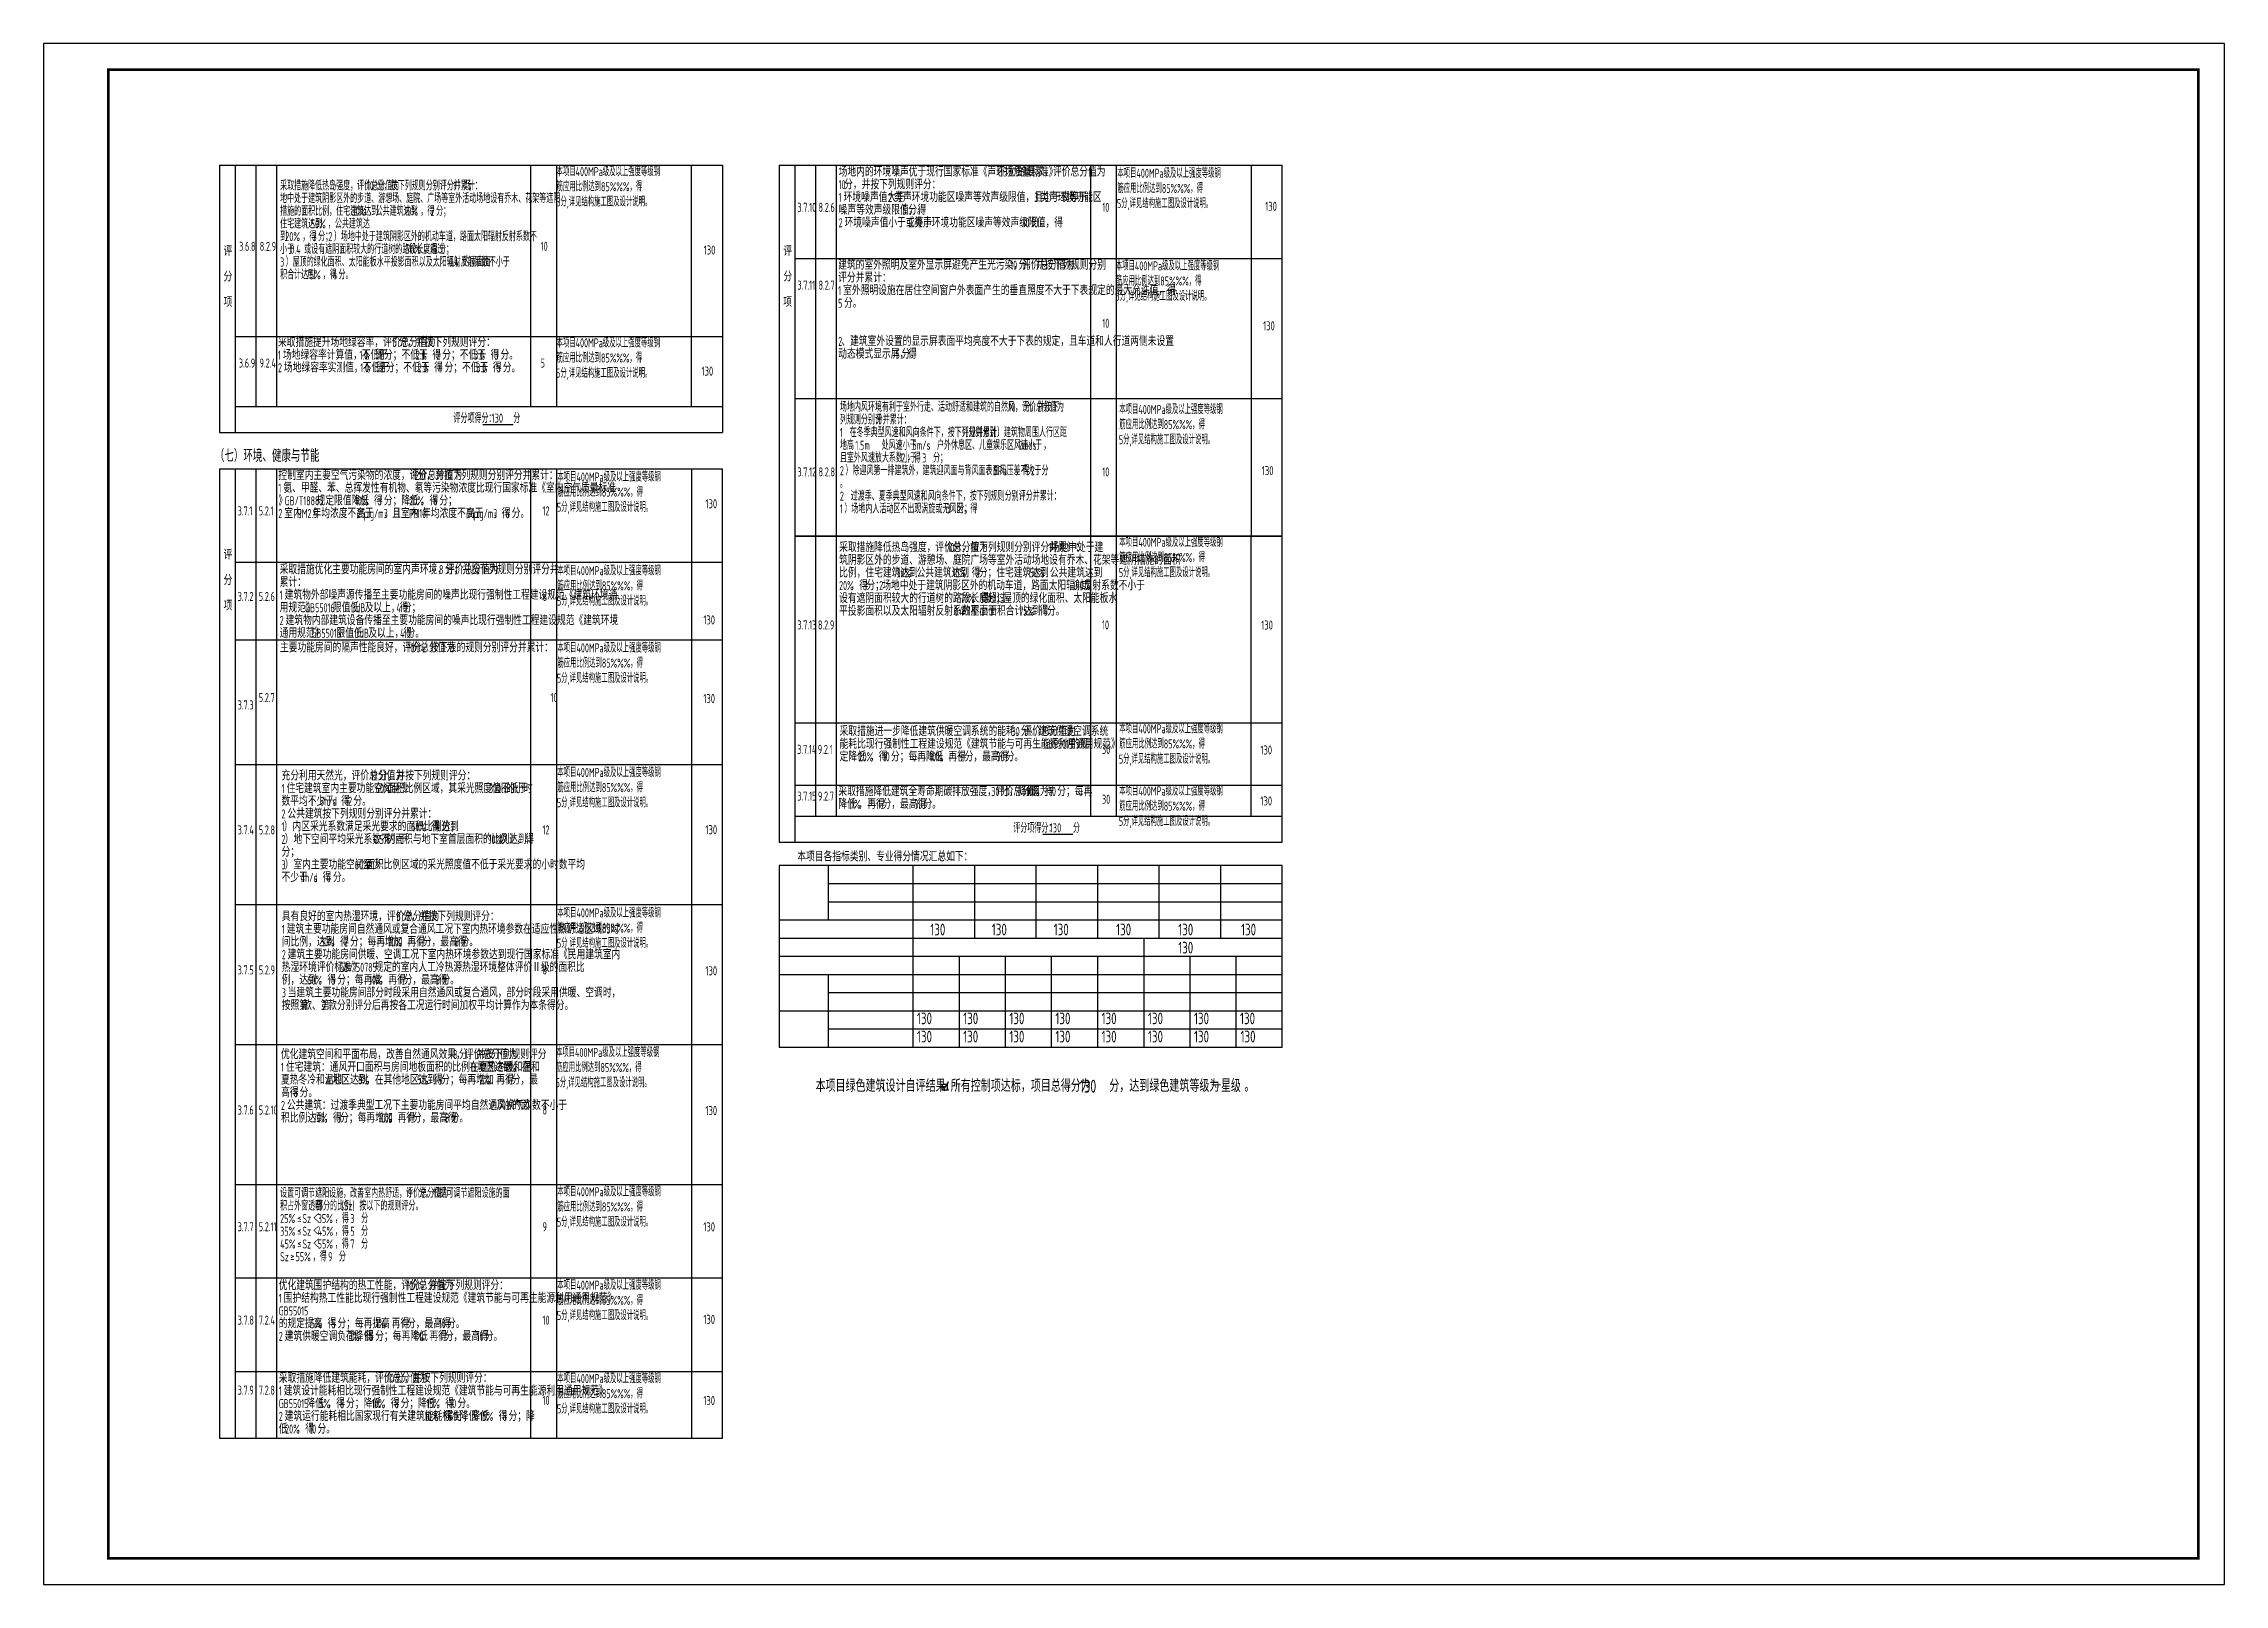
# Model space of a CAD drawing. Extents: x 555966 to 850266, y -53709 to 5691.
# Drawn here: x 766166 to 850266, y -53709 to 5691 of the extents above; entities that cross this region are included whole.
import ezdxf

# ---------------------------------------------------------------- set-up
doc = ezdxf.new("R2010")
doc.units = 0
doc.header["$LTSCALE"] = 1000
for name, color, linetype in [('A-Tab(建筑表格)', 7, 'Continuous'), ('A-TXT', 7, 'Continuous'), ('PUB_TAB', 7, 'Continuous'), ('PUB_TEXT', 7, 'Continuous'), ('PUB_TITLE', 4, 'Continuous')]:
    doc.layers.add(name, color=color, linetype=linetype)
doc.styles.add('LJ_TXT', font='GBENOR', dxfattribs={"width": 0.8, "bigfont": 'GBCBIG'})
doc.styles.get("Standard").update_dxf_attribs({"font": 'GBENOR', "bigfont": 'GBCBIG'})

msp = doc.modelspace()

# ---------------------------------------------------------------- texts
at = {"layer": 'A-Tab(建筑表格)', "style": 'LJ_TXT', "width": 0.8}
for s, height, p in [('评分项得分：', 337.6, (781973, -8933)), ('分', 338, (784277, -8933)), ('（七）环境、健康与节能', 482.27, (772770, -10433)), ('评分项得分：', 337.6, (803560, -24730)), ('分', 338, (805864, -24730))]:
    msp.add_text(s, height=height, dxfattribs=at).set_placement(p)
at = {"layer": 'A-TXT', "style": 'LJ_TXT'}
for s, height, width, p in [('采取措施降低热岛强度，评价总分值为', 337.59, 0.8, (775287, 37)), ('10', 350, 0.64, (778629, 37)), ('分，按下列规则分别评分并累计：', 337.59, 0.8, (779013, 37)), ('1', 350, 0.64, (781962, 37)), ('）场', 337.6, 0.8, (782133, 37)), ('地中处于建筑阴影区外的步道、游想场、庭院、广场等室外活动场地设有乔木、花架等遮阴', 337.59, 0.8, (775287, -453)), ('措施的面积比例，住宅建筑达到', 337.59, 0.8, (775287, -943)), ('30%', 350, 0.64, (778040, -943)), ('，公共建筑达到', 337.6, 0.8, (778701, -943)), ('10%', 350, 0.64, (780077, -943)), ('，得', 337.6, 0.8, (780696, -943)), ('2', 350, 0.64, (781089, -943)), ('分；', 337.6, 0.8, (781302, -943)), ('3.7.10', 350, 0.64, (795235, -795)), ('8.2.6', 350, 0.64, (796050, -795)), ('10', 350, 0.64, (806994, -795)), ('住宅建筑达到', 337.6, 0.8, (775287, -1433)), ('到', 338, 0.8, (775287, -1923)), ('20%', 350, 0.64, (775484, -1923)), ('，得', 337.6, 0.8, (776145, -1923)), ('50%', 350, 0.64, (776467, -1433)), ('3', 350, 0.64, (776538, -1923)), ('分；', 337.6, 0.8, (776752, -1923)), ('，公共建筑达', 337.6, 0.8, (777128, -1433)), ('2', 350, 0.64, (777145, -1923)), ('）场地中处于建筑阴影区外的机动车道，路面太阳辐射反射系数不', 337.59, 0.8, (777358, -1923)), ('3.6.8', 350, 0.64, (773704, -2298)), ('8.2.9', 350, 0.64, (774501, -2298)), ('小于', 337.6, 0.8, (775287, -2413)), ('0.4', 350, 0.64, (775680, -2413)), ('或设有遮阴面积较大的行道树的路段长度超过', 337.59, 0.8, (776214, -2413)), ('70%', 350, 0.64, (780146, -2413)), ('，得', 337.6, 0.8, (780807, -2413)), ('3', 350, 0.64, (781200, -2413)), ('分；', 337.6, 0.8, (781414, -2413)), ('10', 350, 0.64, (785334, -2298)), ('积合计达到', 337.6, 0.8, (775287, -3393)), ('3', 350, 0.64, (775287, -2903)), ('）屋顶的绿化面积、太阳能板水平投影面积以及太阳辐射反射系数不小于', 337.59, 0.8, (775501, -2903)), ('75%', 350, 0.64, (776270, -3393)), ('，得', 337.6, 0.8, (776932, -3393)), ('4', 350, 0.64, (777325, -3393)), ('分。', 337.6, 0.8, (777538, -3393)), ('0.4', 350, 0.64, (781792, -2903)), ('的屋面面', 337.6, 0.8, (782325, -2903)), ('3.7.11', 350, 0.64, (795235, -3795)), ('8.2.7', 350, 0.64, (796050, -3795)), ('10', 350, 0.64, (806994, -5265)), ('3.6.9', 350, 0.64, (773697, -6798)), ('9.2.4', 350, 0.64, (774494, -6798)), ('5', 350, 0.64, (785334, -6798)), ('场地内风环境有利于室外行走、活动舒适和建筑的自然风，评价总分值为', 337.59, 0.8, (796874, -8496)), ('10', 350, 0.64, (803368, -8496)), ('分，并按下', 337.6, 0.8, (803955, -8496)), ('1', 350, 0.64, (796874, -9476)), ('列规则分别评', 337.6, 0.8, (796874, -8986)), ('在冬季典型风速和风向条件下，按下列规则分别', 337.59, 0.8, (797248, -9476)), ('分并累计：', 337.6, 0.8, (798257, -8986)), ('评分并累计：', 337.6, 0.8, (801579, -9476)), ('1', 350, 0.64, (802758, -9476)), ('）建筑物周围人行区距', 337.6, 0.8, (802929, -9476)), ('地高', 337.6, 0.8, (796874, -9966)), ('且室外风速放大系数小于', 337.59, 0.8, (796874, -10456)), ('1.5m', 350, 0.64, (797470, -9966)), ('处风速小于', 337.6, 0.8, (798484, -9966)), ('，得', 337.6, 0.8, (799453, -10456)), ('5m/s', 350, 0.64, (799669, -9966)), ('分；', 337.6, 0.8, (800465, -10456)), ('户外休息区、儿童娱乐区风速小于', 337.59, 0.8, (800619, -9966)), ('2m/s', 350, 0.64, (803770, -9966)), ('，', 338, 0.8, (804719, -9966)), ('3.7.12', 350, 0.64, (795235, -10995)), ('8.2.8', 350, 0.64, (796050, -10995)), ('2', 350, 0.64, (796874, -10946)), ('）除迎风第一排建筑外，建筑迎风面与背风面表面风压差不大于', 337.59, 0.8, (797088, -10946)), ('2', 350, 0.64, (799240, -10456)), ('3', 350, 0.64, (800049, -10456)), ('5Pa', 350, 0.64, (802795, -10946)), ('，得', 337.6, 0.8, (803638, -10946)), ('2', 350, 0.64, (804234, -10946)), ('分', 338, 0.8, (804650, -10946)), ('10', 350, 0.64, (806994, -10995)), ('。', 338, 0.8, (796874, -11436)), ('2', 350, 0.64, (796874, -11926)), ('过渡季、夏季典型风速和风向条件下，按下列规则分别评分并累计：', 337.59, 0.8, (797290, -11926)), ('3.7.1', 350, 0.64, (773648, -12496)), ('5.2.1', 350, 0.64, (774463, -12496)), ('12', 350, 0.64, (785406, -12496)), ('1', 350, 0.64, (796874, -12416)), ('）场地内人活动区不出现涡旋或无风区，得', 337.59, 0.8, (797045, -12416)), ('3', 350, 0.64, (800983, -12416)), ('分；', 337.6, 0.8, (801399, -12416)), ('3.7.2', 350, 0.64, (773648, -15796)), ('5.2.6', 350, 0.64, (774463, -15796)), ('8', 350, 0.64, (785406, -15796)), ('3.7.13', 350, 0.64, (795232, -16893)), ('8.2.9', 350, 0.64, (796027, -16893)), ('10', 350, 0.64, (806982, -16893)), ('3.7.3', 350, 0.64, (773648, -19978)), ('5.2.7', 350, 0.64, (774463, -19696)), ('10', 350, 0.64, (785716, -19696)), ('3.7.14', 350, 0.64, (795227, -21693)), ('9.2.1', 350, 0.64, (796022, -21693)), ('30', 350, 0.64, (806982, -21693)), ('3.7.15', 350, 0.64, (795232, -23493)), ('9.2.7', 350, 0.64, (796027, -23493)), ('30', 350, 0.64, (806982, -23616)), ('3.7.4', 350, 0.64, (773648, -24796)), ('5.2.8', 350, 0.64, (774463, -24796)), ('12', 350, 0.64, (785406, -24796)), ('3.7.5', 350, 0.64, (773648, -30196)), ('5.2.9', 350, 0.64, (774463, -30196)), ('8', 350, 0.64, (785406, -30196)), ('3.7.6', 350, 0.64, (773648, -35596)), ('5.2.10', 350, 0.64, (774463, -35596)), ('8', 350, 0.64, (785406, -35596)), ('设置可调节遮阳设施，改善室内热舒适，评价总分值为', 337.59, 0.8, (775287, -38801)), ('9', 350, 0.64, (780208, -38801)), ('分，根据可调节遮阳设施的面', 337.59, 0.8, (780624, -38801)), ('积占外窗透明', 337.6, 0.8, (775287, -39291)), ('25%', 350, 0.64, (775287, -39781)), ('Sz', 350, 0.64, (776145, -39781)), ('＜', 338, 0.8, (776540, -39781)), ('部分的比例', 337.6, 0.8, (776670, -39291)), ('35%', 350, 0.64, (776736, -39781)), ('，得', 337.6, 0.8, (777398, -39781)), ('(Sz)', 350, 0.64, (777653, -39291)), ('3', 350, 0.64, (777994, -39781)), ('按以下的规则评分。', 337.6, 0.8, (778346, -39291)), ('分', 338, 0.8, (778410, -39781)), ('3.7.7', 350, 0.64, (773648, -40096)), ('5.2.11', 350, 0.64, (774463, -40096)), ('35%', 350, 0.64, (775287, -40271)), ('≤', 338, 0.8, (775949, -39781)), ('≤', 338, 0.8, (775949, -40271)), ('Sz', 350, 0.64, (776145, -40271)), ('＜', 338, 0.8, (776540, -40271)), ('45%', 350, 0.64, (776736, -40271)), ('，得', 337.6, 0.8, (777398, -40271)), ('5', 350, 0.64, (777994, -40271)), ('分', 338, 0.8, (778410, -40271)), ('9', 350, 0.64, (785406, -40096)), ('45%', 350, 0.64, (775287, -40761)), ('Sz', 350, 0.64, (775287, -41251)), ('≥', 338, 0.8, (775682, -41251)), ('55%', 350, 0.64, (775879, -41251)), ('≤', 338, 0.8, (775949, -40761)), ('Sz', 350, 0.64, (776145, -40761)), ('＜', 338, 0.8, (776540, -40761)), ('，得', 337.6, 0.8, (776540, -41251)), ('55%', 350, 0.64, (776736, -40761)), ('9', 350, 0.64, (777136, -41251)), ('，得', 337.6, 0.8, (777398, -40761)), ('分', 338, 0.8, (777552, -41251)), ('7', 350, 0.64, (777994, -40761)), ('分', 338, 0.8, (778410, -40761)), ('3.7.8', 350, 0.64, (773648, -43696)), ('7.2.4', 350, 0.64, (774463, -43696)), ('10', 350, 0.64, (785406, -43696)), ('3.7.9', 350, 0.64, (773648, -46396)), ('7.2.8', 350, 0.64, (774463, -46396)), ('10', 350, 0.64, (785406, -46788))]:
    msp.add_text(s, height=height, dxfattribs=dict(at, width=width)).set_placement(p)
at = {"layer": 'PUB_TEXT'}
for s, height, p in [('场地内的环境噪声优于现行国家标准《声环境质量标准》', 337.59, (796826, 570)), ('的要求，评价总分值为', 337.6, (803741, 570)), ('分，并按下列规则评分：', 337.59, (797036, 80)), ('噪声等效声级限值，得', 337.6, (796826, -900)), ('环境噪声值大于', 337.6, (797019, -410)), ('类声环境功能区噪声等效声级限值，且小于或等于', 337.59, (798967, -410)), ('分。', 337.6, (799511, -900)), ('类声环境功能区', 337.6, (804601, -410)), ('环境噪声值小于或等于', 337.6, (797054, -1390)), ('类声环境功能区噪声等效声级限值，得', 337.59, (799739, -1390)), ('分。', 337.6, (804232, -1390)), ('评', 338, (773104, -2494)), ('评', 338, (794691, -2494)), ('分', 338, (773104, -3474)), ('分', 338, (794691, -3474)), ('建筑的室外照明及室外显示屏避免产生光污染，评价总分值为', 337.59, (796809, -3021)), ('评分并累计：', 337.6, (796809, -3511)), ('分，并按下列规则分别', 337.6, (803759, -3021)), ('项', 338, (773104, -4454)), ('项', 338, (794691, -4454)), ('室外照明设施在居住空间窗户外表面产生的垂直照度不大于下表规定的最大允许值，得', 337.59, (797001, -4001)), ('分。', 337.6, (797036, -4491)), ('采取措施提升场地绿容率，评价总分值为', 337.59, (775205, -6001)), ('分，并按下列规则评分：', 337.59, (779856, -6001)), ('、建筑室外设置的显示屏表面平均亮度不大于下表的规定，且车道和人行道两侧未设置', 337.59, (796931, -5961)), ('场地绿容率计算值，不低于', 337.59, (775398, -6491)), ('场地绿容率实测值，不低于', 337.59, (775433, -6981)), ('，得', 337.6, (778609, -6491)), ('，得', 337.6, (778644, -6981)), ('分；不低于', 337.6, (779293, -6491)), ('分；不低于', 337.6, (779363, -6981)), ('，得', 337.6, (780819, -6491)), ('，得', 337.6, (780889, -6981)), ('分；不低于', 337.6, (781538, -6491)), ('分；不低于', 337.6, (781626, -6981)), ('，得', 337.6, (783064, -6491)), ('，得', 337.6, (783152, -6981)), ('分。', 337.6, (783783, -6491)), ('分。', 337.6, (783871, -6981)), ('动态模式显示屏，得', 337.6, (796809, -6451)), ('分。', 337.6, (799248, -6451)), ('控制室内主要空气污染物的浓度，评价总分值为', 337.59, (775220, -11129)), ('分，并按下列规则分别评分并累计：', 337.59, (780590, -11129)), ('》', 338, (775220, -12109)), ('氨、甲醛、苯、总挥发性有机物、氡等污染物浓度比现行国家标准《室内空气质量标准', 337.59, (775412, -11619)), ('规定限值降低', 337.6, (776690, -12109)), ('，得', 337.6, (778567, -12109)), ('分；降低', 337.6, (779286, -12109)), ('，得', 337.6, (780707, -12109)), ('分；', 337.6, (781426, -12109)), ('室内', 337.6, (775447, -12599)), ('年均浓度不高于', 337.6, (776534, -12599)), ('μ', 338, (778499, -12599)), ('，且室内', 337.6, (779270, -12599)), ('年均浓度不高于', 337.6, (780760, -12599)), ('μ', 338, (782725, -12599)), ('，得', 337.6, (783496, -12599)), ('分。', 337.6, (784215, -12599)), ('评', 338, (773104, -14195)), ('采取措施降低热岛强度，评价总分值为', 337.59, (796844, -13909)), ('筑阴影区外的步道、游憩场、庭院广场等室外活动场地设有乔木、花架等遮阴措施的面积', 337.59, (796844, -14399)), ('分，按下列规则分别评分并累计：', 337.59, (801232, -13909)), ('场地中处于建', 337.6, (805006, -13909)), ('分', 338, (773104, -15175)), ('采取措施优化主要功能房间的室内声环境，评价总分值为', 337.59, (775269, -14763)), ('累计：', 337.6, (775269, -15253)), ('分，并按下列规则分别评分并', 337.59, (781640, -14763)), ('比例，住宅建筑达到', 337.6, (796844, -14889)), ('，得', 337.6, (797282, -15379)), ('分；', 337.6, (797896, -15379)), ('场地中处于建筑阴影区外的机动车道，路面太阳辐射反射系数不小于', 337.59, (798510, -15379)), ('，公共建筑达到', 337.6, (799494, -14889)), ('，得', 337.6, (801616, -14889)), ('分；住宅建筑达到', 337.6, (802230, -14889)), ('，公共建筑达到', 337.6, (804634, -14889)), ('或', 338, (806197, -15379)), ('项', 338, (773104, -16155)), ('用规范》', 337.6, (775269, -16233)), ('建筑物外部噪声源传播至主要功能房间的噪声比现行强制性工程建设规范《建筑环境通', 337.59, (775462, -15743)), ('限值低', 337.6, (777320, -16233)), ('及以上，得', 337.6, (778547, -16233)), ('分；', 337.6, (780021, -16233)), ('设有遮阴面积较大的行道树的路段长度超过', 337.59, (796844, -15869)), ('，得', 337.6, (801951, -15869)), ('分；', 337.6, (802565, -15869)), ('屋顶的绿化面积、太阳能板水', 337.59, (803179, -15869)), ('建筑物内部建筑设备传播至主要功能房间的噪声比现行强制性工程建设规范《建筑环境', 337.59, (775497, -16723)), ('平投影面积以及太阳辐射反射系数不小于', 337.59, (796844, -16359)), ('的屋面面积合计达到', 337.6, (801583, -16359)), ('，得', 337.6, (804232, -16359)), ('分。', 337.6, (804864, -16359)), ('通用规范》', 337.6, (775269, -17213)), ('主要功能房间的隔声性能良好，评价总分值为', 337.59, (775280, -17774)), ('限值低', 337.6, (777460, -17213)), ('及以上，得', 337.6, (778688, -17213)), ('分。', 337.6, (780161, -17213)), ('分，按下表的规则分别评分并累计：', 337.59, (780405, -17774)), ('采取措施进一步降低建筑供暖空调系统的能耗，评价总分值为', 337.59, (796863, -20999)), ('分。建筑供暖空调系统', 337.6, (803848, -20999)), ('定降低', 337.6, (796863, -21979)), ('能耗比现行强制性工程建设规范《建筑节能与可再生能源利用通用规范》', 337.59, (796863, -21489)), ('，得', 337.6, (798037, -21979)), ('分；每再降低', 337.6, (798844, -21979)), ('，再得', 337.6, (800721, -21979)), ('分，最高得', 337.6, (801686, -21979)), ('分。', 337.6, (803264, -21979)), ('的规', 337.6, (805794, -21489)), ('充分利用天然光，评价总分值为', 337.59, (775341, -22712)), ('分，并按下列规则评分：', 337.59, (779097, -22712)), ('数平均不少于', 337.6, (775341, -23692)), ('住宅建筑室内主要功能空间至少', 337.59, (775534, -23202)), ('，得', 337.6, (777306, -23692)), ('分。', 337.6, (778112, -23692)), ('面积比例区域，其采光照度值不低于', 337.59, (779412, -23202)), ('的小时', 337.6, (784008, -23202)), ('采取措施降低建筑全寿命期碳排放强度，评价总分值为', 337.59, (796817, -23316)), ('降低', 337.6, (796817, -23806)), ('，再得', 337.6, (797588, -23806)), ('分，最高得', 337.6, (798518, -23806)), ('分。', 337.6, (800097, -23806)), ('分。降低', 337.6, (803064, -23316)), ('，得', 337.6, (804450, -23316)), ('分；每再', 337.6, (805256, -23316)), ('）内区采光系数满足采光要求的面积比例达到', 337.59, (775429, -24672)), ('公共建筑按下列规则分别评分并累计：', 337.59, (775569, -24182)), ('，得', 337.6, (780781, -24672)), ('分；', 337.6, (781517, -24672)), ('）地下空间平均采光系数不小于', 337.59, (775464, -25162)), ('的面积与地下室首层面积的比例达到', 337.59, (779394, -25162)), ('以上，得', 337.6, (783728, -25162)), ('分；', 337.6, (775341, -25652)), ('）室内主要功能空间至少', 337.59, (775464, -26142)), ('面积比例区域的采光照度值不低于采光要求的小时数平均', 337.59, (778604, -26142)), ('本项目各指标类别、专业得分情况汇总如下：', 337.59, (795231, -25832)), ('不少于', 337.6, (775341, -26632)), ('，得', 337.6, (776586, -26632)), ('分。', 337.6, (777322, -26632)), ('具有良好的室内热湿环境，评价总分值为', 337.59, (775351, -28136)), ('建筑主要功能房间自然通风或复合通风工况下室内热环境参数在适应性热舒适区域的时', 337.59, (775543, -28626)), ('分，并按下列规则评分：', 337.59, (780002, -28136)), ('间比例，达到', 337.6, (775351, -29116)), ('建筑主要功能房间供暖、空调工况下室内热环境参数达到现行国家标准《民用建筑室内', 337.59, (775578, -29606)), ('，得', 337.6, (777263, -29116)), ('分；每再增加', 337.6, (777982, -29116)), ('，再得', 337.6, (779859, -29116)), ('分，最高得', 337.6, (780789, -29116)), ('分。', 337.6, (782245, -29116)), ('例，达到', 337.6, (775351, -30586)), ('热湿环境评价标准》', 337.6, (775351, -30096)), ('，得', 337.6, (776771, -30586)), ('分；每再增', 337.6, (777490, -30586)), ('规定的室内人工冷热源热湿环境整体评价Ⅱ级的面积比', 337.59, (778928, -30096)), ('，再得', 337.6, (779122, -30586)), ('分，最高得', 337.6, (780051, -30586)), ('分。', 337.6, (781508, -30586)), ('当建筑主要功能房间部分时段采用自然通风或复合通风，部分时段采用供暖、空调时，', 337.59, (775578, -31076)), ('按照第', 337.6, (775351, -31566)), ('款、第', 337.6, (776176, -31566)), ('款分别评分后再按各工况运行时间加权平均计算作为本条得分。', 337.59, (777140, -31566)), ('优化建筑空间和平面布局，改善自然通风效果，评价总分值为', 337.59, (775321, -33456)), ('住宅建筑：通风开口面积与房间地板面积的比例在夏热冬暖和温和', 337.59, (775514, -33946)), ('分，并按下列规则评分', 337.6, (782184, -33456)), ('地区达到', 337.6, (782885, -33946)), ('，在', 337.6, (784271, -33946)), ('夏热冬冷和温和', 337.6, (775321, -34436)), ('地区达到', 337.6, (777304, -34436)), ('，在其他地区达到', 337.6, (778602, -34436)), ('，得', 337.6, (780883, -34436)), ('分；每再增加', 337.6, (781497, -34436)), ('，再得', 337.6, (783286, -34436)), ('分，最', 337.6, (784216, -34436)), ('本项目绿色建筑设计自评结果：', 482.27, (795935, -34723)), ('所有控制项达标，项目总得分为', 482.27, (801150, -34723)), ('分，达到绿色建筑等级为', 482.27, (807265, -34723)), ('高得', 337.6, (775321, -34926)), ('公共建筑：过渡季典型工况下主要功能房间平均自然通风换气次数不小于', 337.59, (775549, -35416)), ('分。', 337.6, (776040, -34926)), ('次', 338, (783640, -35416)), ('的面', 337.6, (784236, -35416)), ('。', 482, (812476, -34723)), ('积比例达到', 337.6, (775321, -35906)), ('，得', 337.6, (776987, -35906)), ('分；每再增加', 337.6, (777601, -35906)), ('，再得', 337.6, (779478, -35906)), ('分，最高得', 337.6, (780408, -35906)), ('分。', 337.6, (781864, -35906)), ('优化建筑围护结构的热工性能，评价总分值为', 337.59, (775234, -42362)), ('分，并按下列规则评分：', 337.59, (780359, -42362)), ('围护结构热工性能比现行强制性工程建设规范《建筑节能与可再生能源利用通用规范》', 337.59, (775427, -42852)), ('的规定提高', 337.6, (775234, -43832)), ('，得', 337.6, (776778, -43832)), ('分；每再提高', 337.6, (777497, -43832)), ('，再得', 337.6, (779251, -43832)), ('分，最高得', 337.6, (780181, -43832)), ('分。', 337.6, (781725, -43832)), ('建筑供暖空调负荷降低', 337.6, (775462, -44322)), ('，得', 337.6, (778234, -44322)), ('分；每再降低', 337.6, (778953, -44322)), ('，再得', 337.6, (780708, -44322)), ('分，最高得', 337.6, (781637, -44322)), ('分。', 337.6, (783181, -44322)), ('采取措施降低建筑能耗，评价总分值为', 337.59, (775236, -45935)), ('建筑设计能耗相比现行强制性工程建设规范《建筑节能与可再生能源利用通用规范》', 337.59, (775429, -46425)), ('分，并按下列规则评分：', 337.59, (779729, -45935)), ('建筑运行能耗相比国家现行有关建筑能耗标准降低', 337.59, (775464, -47405)), ('降低', 337.6, (776304, -46915)), ('，得', 337.6, (777110, -46915)), ('分；降低', 337.6, (777829, -46915)), ('，得', 337.6, (779215, -46915)), ('分；降低', 337.6, (779934, -46915)), ('，得', 337.6, (781273, -47405)), ('，得', 337.6, (781319, -46915)), ('分；降低', 337.6, (781992, -47405)), ('分。', 337.6, (782126, -46915)), ('，得', 337.6, (783377, -47405)), ('分；降', 337.6, (784096, -47405)), ('低', 338, (775236, -47895)), ('，得', 337.6, (775919, -47895)), ('分。', 337.6, (776726, -47895))]:
    msp.add_text(s, height=height, dxfattribs=at).set_placement(p)
at = {"layer": 'PUB_TEXT', "width": 0.6}
for s, p in [('GB3096', (802970, 570)), ('10', (796826, 80)), ('1', (796826, -410)), ('2', (798739, -410)), ('5', (799284, -900)), ('3', (804373, -410)), ('2', (796826, -1390)), ('2', (799511, -1390)), ('10', (803917, -1390)), ('10', (803444, -3021)), ('1', (796809, -4001)), ('5', (796809, -4491)), ('5', (779628, -6001)), ('2', (796809, -5961)), ('1', (775205, -6491)), ('2', (775205, -6981)), ('1.0', (778346, -6491)), ('1.0', (778381, -6981)), ('1', (779100, -6491)), ('2', (779135, -6981)), ('2.0', (780522, -6491)), ('2.0', (780592, -6981)), ('2', (781311, -6491)), ('4', (781381, -6981)), ('3.0', (782767, -6491)), ('3.0', (782854, -6981)), ('3', (783556, -6491)), ('5', (783643, -6981)), ('5', (799020, -6451)), ('12', (780380, -11129)), ('1', (775220, -11619)), ('GB/T18883', (775465, -12109)), ('10%', (778165, -12109)), ('3', (779059, -12109)), ('20%', (780269, -12109)), ('6', (781198, -12109)), ('2', (775220, -12599)), ('PM2.5', (775939, -12599)), ('25', (778254, -12599)), ('g/m3', (778745, -12599)), ('PM10', (780253, -12599)), ('50', (782480, -12599)), ('g/m3', (782971, -12599)), ('6', (783988, -12599)), ('10', (801022, -13909)), ('1', (804918, -13909)), ('8', (781413, -14763)), ('20%', (796844, -15379)), ('3', (797773, -15379)), ('2', (798387, -15379)), ('30%', (799056, -14889)), ('10%', (801214, -14889)), ('2', (802108, -14889)), ('50%', (804196, -14889)), ('0.4', (805882, -15379)), ('1', (775269, -15743)), ('GB', (776252, -16233)), ('55016', (776637, -16233)), ('3dB', (778057, -16233)), ('4', (779776, -16233)), ('70%', (801514, -15869)), ('3', (802443, -15869)), ('3', (803057, -15869)), ('2', (775269, -16723)), ('0.4', (801268, -16359)), ('75%', (803795, -16359)), ('4', (804724, -16359)), ('GB55016', (776498, -17213)), ('3dB', (778198, -17213)), ('4', (779916, -17213)), ('10', (780195, -17774)), ('30', (803498, -20999)), ('20%', (797600, -21979)), ('10', (798529, -21979)), ('10%', (800318, -21979)), ('5', (801458, -21979)), ('30', (802914, -21979)), ('GB', (804726, -21489)), ('55015', (805111, -21489)), ('12', (778782, -22712)), ('1', (775341, -23202)), ('8h/d', (776816, -23692)), ('12', (777797, -23692)), ('60%', (778974, -23202)), ('300lx', (783343, -23202)), ('1%', (797308, -23806)), ('1', (798325, -23806)), ('30', (799747, -23806)), ('30', (802714, -23316)), ('10%', (804047, -23316)), ('10', (804941, -23316)), ('1', (775341, -24672)), ('2', (775341, -24182)), ('60%', (780344, -24672)), ('4', (781272, -24672)), ('2', (775341, -25162)), ('0.5%', (778904, -25162)), ('10%', (783326, -25162)), ('4', (784711, -25162)), ('3', (775341, -26142)), ('60%', (778167, -26142)), ('4h/d', (776078, -26632)), ('4', (777077, -26632)), ('1', (775351, -28626)), ('8', (779774, -28136)), ('2', (775351, -29606)), ('30%', (776825, -29116)), ('2', (777754, -29116)), ('10%', (779456, -29116)), ('1', (780596, -29116)), ('8', (782017, -29116)), ('60%', (776334, -30586)), ('5', (777263, -30586)), ('GB/T', (777563, -30096)), ('50785', (778210, -30096)), ('10%', (778719, -30586)), ('1', (779859, -30586)), ('8', (781280, -30586)), ('3', (775351, -31076)), ('1', (776088, -31566)), ('2', (776913, -31566)), ('1', (775321, -33946)), ('8', (781956, -33456)), ('B', (782640, -33946)), ('12%', (783868, -33946)), (':', (784641, -33456)), ('A', (777041, -34436)), ('8%', (778287, -34436)), ('5%', (780568, -34436)), ('5', (781374, -34436)), ('2%', (782971, -34436)), ('1', (784023, -34436)), ('2', (775321, -35416)), ('8', (775813, -34926)), ('2', (783412, -35416)), ('/h', (783886, -35416)), ('70%', (776550, -35906)), ('5', (777479, -35906)), ('10%', (779076, -35906)), ('1', (780216, -35906)), ('8', (781637, -35906)), ('10', (780149, -42362)), ('1', (775234, -42852)), ('GB', (775234, -43342)), ('55015', (775619, -43342)), ('5%', (776463, -43832)), ('5', (777269, -43832)), ('1%', (778971, -43832)), ('1', (779989, -43832)), ('10', (781410, -43832)), ('2', (775234, -44322)), ('3%', (777919, -44322)), ('5', (778726, -44322)), ('1%', (780428, -44322)), ('1', (781445, -44322)), ('10', (782866, -44322)), ('1', (775236, -46425)), ('10', (779414, -45935)), ('2', (775236, -47405)), ('GB', (775236, -46915)), ('55015', (775621, -46915)), ('5%', (776795, -46915)), ('6', (777602, -46915)), ('10%', (778812, -46915)), ('8', (779706, -46915)), ('10%', (780870, -47405)), ('15%', (780917, -46915)), ('6', (781764, -47405)), ('10', (781811, -46915)), ('15%', (782975, -47405)), ('8', (783868, -47405)), ('20%', (775482, -47895)), ('10', (776411, -47895))]:
    msp.add_text(s, height=350, dxfattribs=at).set_placement(p)

# ---------------------------------------------------------------- blocks, each defined once
blk = doc.blocks.new('AutoBlock_20250329_64', base_point=(785992, -11191))
at = {"color": 1, "style": 'LJ_TXT', "width": 0.7}
for tag, p in [('3.7.1措施_001', (785979, -11191)), ('3.7.1措施_002', (785979, -11774)), ('3.7.1措施_003', (785962, -12357))]:
    blk.add_attdef(tag, p, '', height=350, dxfattribs=at)
blk = doc.blocks.new('AutoBlock_20250329_65', base_point=(785992, -14804))
at = {"color": 1, "style": 'LJ_TXT', "width": 0.7}
for tag, p in [('3.7.2措施_001', (785979, -14804)), ('3.7.2措施_002', (785979, -15388)), ('3.7.2措施_003', (785962, -15971))]:
    blk.add_attdef(tag, p, '', height=350, dxfattribs=at)
blk = doc.blocks.new('AutoBlock_20250329_66', base_point=(785992, -17781))
at = {"color": 1, "style": 'LJ_TXT', "width": 0.7}
for tag, p in [('3.7.3措施_001', (785979, -17781)), ('3.7.3措施_002', (785979, -18365)), ('3.7.3措施_003', (785962, -18948))]:
    blk.add_attdef(tag, p, '', height=350, dxfattribs=at)
blk = doc.blocks.new('AutoBlock_20250329_67', base_point=(785992, -22583))
at = {"color": 1, "style": 'LJ_TXT', "width": 0.7}
for tag, p in [('3.7.4措施_001', (785979, -22583)), ('3.7.4措施_003', (785962, -23750)), ('3.7.4措施_002', (785979, -23166))]:
    blk.add_attdef(tag, p, '', height=350, dxfattribs=at)
blk = doc.blocks.new('AutoBlock_20250329_68', base_point=(785992, -27998))
at = {"color": 1, "style": 'LJ_TXT', "width": 0.7}
for tag, p in [('3.7.5措施_001', (785979, -27998)), ('3.7.5措施_002', (785979, -28581)), ('3.7.5措施_003', (785962, -29164))]:
    blk.add_attdef(tag, p, '', height=350, dxfattribs=at)
blk = doc.blocks.new('AutoBlock_20250329_69', base_point=(785938, -33375))
at = {"color": 1, "style": 'LJ_TXT', "width": 0.7}
for tag, p in [('3.7.6措施_001', (785925, -33375)), ('3.7.6措施_002', (785925, -33958)), ('3.7.6措施_003', (785908, -34542))]:
    blk.add_attdef(tag, p, '', height=350, dxfattribs=at)
blk = doc.blocks.new('AutoBlock_20250329_70', base_point=(785992, -38749))
at = {"color": 1, "style": 'LJ_TXT', "width": 0.7}
for tag, p in [('3.7.7措施_001', (785979, -38749)), ('3.7.7措施_002', (785979, -39332)), ('3.7.7措施_003', (785962, -39915))]:
    blk.add_attdef(tag, p, '', height=350, dxfattribs=at)
blk = doc.blocks.new('AutoBlock_20250329_71', base_point=(785992, -42349))
at = {"color": 1, "style": 'LJ_TXT', "width": 0.7}
for tag, p in [('3.7.8措施_001', (785979, -42349)), ('3.7.8措施_002', (785979, -42933)), ('3.7.8措施_003', (785962, -43516))]:
    blk.add_attdef(tag, p, '', height=350, dxfattribs=at)
blk = doc.blocks.new('AutoBlock_20250329_72', base_point=(785992, -45950))
at = {"color": 1, "style": 'LJ_TXT', "width": 0.7}
for tag, p in [('3.7.9措施_001', (785979, -45950)), ('3.7.9措施_002', (785979, -46533)), ('3.7.9措施_003', (785962, -47117))]:
    blk.add_attdef(tag, p, '', height=350, dxfattribs=at)
blk = doc.blocks.new('AutoBlock_20250329_73', base_point=(807589, 518))
at = {"color": 1, "style": 'LJ_TXT', "width": 0.7}
for tag, p in [('3.7.10措施_001', (807575, 518)), ('3.7.10措施_002', (807575, -65)), ('3.7.10措施_003', (807558, -648))]:
    blk.add_attdef(tag, p, '', height=350, dxfattribs=at)
blk = doc.blocks.new('AutoBlock_20250329_74', base_point=(807528, -3052))
at = {"color": 1, "style": 'LJ_TXT', "width": 0.7}
for tag, p in [('3.7.11措施_001', (807515, -3052)), ('3.7.11措施_002', (807515, -3635)), ('3.7.11措施_003', (807497, -4219))]:
    blk.add_attdef(tag, p, '', height=350, dxfattribs=at)
blk = doc.blocks.new('AutoBlock_20250329_75', base_point=(807662, -8587))
at = {"color": 1, "style": 'LJ_TXT', "width": 0.7}
for tag, p in [('3.7.12措施_001', (807649, -8587)), ('3.7.12措施_002', (807649, -9171)), ('3.7.12措施_003', (807632, -9754))]:
    blk.add_attdef(tag, p, '', height=350, dxfattribs=at)
blk = doc.blocks.new('AutoBlock_20250329_77', base_point=(813194, -5363))
at = {"color": 1, "style": 'LJ_TXT', "width": 0.8}
blk.add_attdef('3.7.11', (813194, -5363), '', height=350, dxfattribs=at)
blk = doc.blocks.new('AutoBlock_20250329_78', base_point=(785960, 583))
at = {"color": 1, "style": 'LJ_TXT', "width": 0.7}
for tag, p in [('3.6.8措施_001', (785947, 583)), ('3.6.8措施_002', (785947, 0)), ('3.6.8措施_003', (785930, -583))]:
    blk.add_attdef(tag, p, '', height=350, dxfattribs=at)
blk = doc.blocks.new('AutoBlock_20250329_91', base_point=(813090, -21717))
at = {"color": 1, "style": 'LJ_TXT', "width": 0.8}
blk.add_attdef('3.7.14', (813090, -21717), '', height=350, dxfattribs=at)
blk = doc.blocks.new('AutoBlock_20250329_92', base_point=(813122, -16899))
at = {"color": 1, "style": 'LJ_TXT', "width": 0.8}
blk.add_attdef('3.7.13', (813122, -16899), '', height=350, dxfattribs=at)
blk = doc.blocks.new('AutoBlock_20250329_93', base_point=(807662, -13708))
at = {"color": 1, "style": 'LJ_TXT', "width": 0.7}
for tag, p in [('3.7.13措施_001', (807649, -13708)), ('3.7.13措施_002', (807649, -14292)), ('3.7.13措施_003', (807632, -14875))]:
    blk.add_attdef(tag, p, '', height=350, dxfattribs=at)
blk = doc.blocks.new('AutoBlock_20250329_94', base_point=(807662, -20898))
at = {"color": 1, "style": 'LJ_TXT', "width": 0.7}
for tag, p in [('3.7.14措施_001', (807649, -20898)), ('3.7.14措施_003', (807632, -22065)), ('3.7.14措施_002', (807649, -21481))]:
    blk.add_attdef(tag, p, '', height=350, dxfattribs=at)
blk = doc.blocks.new('AutoBlock_20250329_233', base_point=(785960, -6020))
at = {"color": 1, "style": 'LJ_TXT', "width": 0.7}
for tag, p in [('3.6.9措施_001', (785947, -6020)), ('3.6.9措施_002', (785947, -6603)), ('3.6.9措施_003', (785930, -7187))]:
    blk.add_attdef(tag, p, '', height=350, dxfattribs=at)
blk = doc.blocks.new('AutoBlock_20250329_235', base_point=(783436, -8922))
at = {"color": 1, "style": 'LJ_TXT', "width": 0.8}
blk.add_attdef('景观总分', (783436, -8922), '', height=350, dxfattribs=at)
blk = doc.blocks.new('AutoBlock_20250329_237', base_point=(807662, -23298))
at = {"color": 1, "style": 'LJ_TXT', "width": 0.7}
for tag, p in [('3.7.15措施_001', (807649, -23298)), ('3.7.15措施_002', (807649, -23881)), ('3.7.15措施_003', (807632, -24465))]:
    blk.add_attdef(tag, p, '', height=350, dxfattribs=at)
blk = doc.blocks.new('AutoBlock_20250329_239', base_point=(813090, -23681))
at = {"color": 1, "style": 'LJ_TXT', "width": 0.8}
blk.add_attdef('3.7.15', (813090, -23681), '', height=350, dxfattribs=at)
blk = doc.blocks.new('AutoBlock_20250329_241', base_point=(804962, -24718))
at = {"color": 1, "style": 'LJ_TXT', "width": 0.8}
blk.add_attdef('项目总分', (804962, -24718), '', height=350, dxfattribs=at)
blk = doc.blocks.new('AutoBlock_20250329_243', base_point=(806118, -34753))
at = {"color": 1, "style": 'LJ_TXT', "width": 0.8}
blk.add_attdef('项目总分', (806118, -34753), '', height=500, dxfattribs=at)
blk = doc.blocks.new('AutoBlock_20250329_245', base_point=(811195, -34732))
at = {"color": 1, "style": 'LJ_TXT', "width": 0.8}
blk.add_attdef('星级目标', (811195, -34732), '', height=500, dxfattribs=at)
blk = doc.blocks.new('AutoBlock_20250329_247', base_point=(800361, -28687))
at = {"color": 1, "style": 'LJ_TXT', "width": 0.8}
blk.add_attdef('安全耐久总分', (800361, -28687), '', height=450, dxfattribs=at)
blk = doc.blocks.new('AutoBlock_20250329_249', base_point=(802732, -28687))
at = {"color": 1, "style": 'LJ_TXT', "width": 0.8}
blk.add_attdef('健康舒适总分', (802732, -28687), '', height=450, dxfattribs=at)
blk = doc.blocks.new('AutoBlock_20250329_251', base_point=(805119, -28687))
at = {"color": 1, "style": 'LJ_TXT', "width": 0.8}
blk.add_attdef('生活便利总分', (805119, -28687), '', height=450, dxfattribs=at)
blk = doc.blocks.new('AutoBlock_20250329_253', base_point=(807526, -28687))
at = {"color": 1, "style": 'LJ_TXT', "width": 0.8}
blk.add_attdef('资源节约总分', (807526, -28687), '', height=450, dxfattribs=at)
blk = doc.blocks.new('AutoBlock_20250329_255', base_point=(809921, -28687))
at = {"color": 1, "style": 'LJ_TXT', "width": 0.8}
blk.add_attdef('环境宜居总分', (809921, -28687), '', height=450, dxfattribs=at)
blk = doc.blocks.new('AutoBlock_20250329_257', base_point=(812344, -28687))
at = {"color": 1, "style": 'LJ_TXT', "width": 0.8}
blk.add_attdef('创新总分', (812344, -28687), '', height=450, dxfattribs=at)
blk = doc.blocks.new('AutoBlock_20250329_259', base_point=(809921, -29387))
at = {"color": 1, "style": 'LJ_TXT', "width": 0.8}
blk.add_attdef('项目总分', (809921, -29387), '', height=450, dxfattribs=at)
blk = doc.blocks.new('AutoBlock_20250329_261', base_point=(799846, -32114))
at = {"color": 1, "style": 'LJ_TXT', "width": 0.8}
blk.add_attdef('建筑总分', (799846, -32114), '', height=450, dxfattribs=at)
blk = doc.blocks.new('AutoBlock_20250329_265', base_point=(801628, -32114))
at = {"color": 1, "style": 'LJ_TXT', "width": 0.8}
blk.add_attdef('结构总分', (801628, -32114), '', height=450, dxfattribs=at)
blk = doc.blocks.new('AutoBlock_20250329_269', base_point=(803409, -32114))
at = {"color": 1, "style": 'LJ_TXT', "width": 0.8}
blk.add_attdef('给排水总分', (803409, -32114), '', height=450, dxfattribs=at)
blk = doc.blocks.new('AutoBlock_20250329_273', base_point=(805185, -32114))
at = {"color": 1, "style": 'LJ_TXT', "width": 0.8}
blk.add_attdef('暖通总分', (805185, -32114), '', height=450, dxfattribs=at)
blk = doc.blocks.new('AutoBlock_20250329_276', base_point=(791621, -2441))
at = {"color": 1, "style": 'LJ_TXT', "width": 0.8}
blk.add_attdef('3.6.8', (791621, -2441), '', height=350, dxfattribs=at)
blk = doc.blocks.new('AutoBlock_20250329_277', base_point=(806965, -32114))
at = {"color": 1, "style": 'LJ_TXT', "width": 0.8}
blk.add_attdef('电气总分', (806965, -32114), '', height=450, dxfattribs=at)
blk = doc.blocks.new('AutoBlock_20250329_278', base_point=(791538, -7110))
at = {"color": 1, "style": 'LJ_TXT', "width": 0.8}
blk.add_attdef('3.6.9', (791538, -7110), '', height=350, dxfattribs=at)
blk = doc.blocks.new('AutoBlock_20250329_280', base_point=(791689, -12224))
at = {"color": 1, "style": 'LJ_TXT', "width": 0.8}
blk.add_attdef('3.7.1', (791689, -12224), '', height=350, dxfattribs=at)
blk = doc.blocks.new('AutoBlock_20250329_281', base_point=(808754, -32114))
at = {"color": 1, "style": 'LJ_TXT', "width": 0.8}
blk.add_attdef('景观总分', (808754, -32114), '', height=450, dxfattribs=at)
blk = doc.blocks.new('AutoBlock_20250329_282', base_point=(791607, -16703))
at = {"color": 1, "style": 'LJ_TXT', "width": 0.8}
blk.add_attdef('3.7.2', (791607, -16703), '', height=350, dxfattribs=at)
blk = doc.blocks.new('AutoBlock_20250329_284', base_point=(791607, -19734))
at = {"color": 1, "style": 'LJ_TXT', "width": 0.8}
blk.add_attdef('3.7.3', (791607, -19734), '', height=350, dxfattribs=at)
blk = doc.blocks.new('AutoBlock_20250329_285', base_point=(810530, -32114))
at = {"color": 1, "style": 'LJ_TXT', "width": 0.8}
blk.add_attdef('节能总分', (810530, -32114), '', height=450, dxfattribs=at)
blk = doc.blocks.new('AutoBlock_20250329_286', base_point=(791689, -24789))
at = {"color": 1, "style": 'LJ_TXT', "width": 0.8}
blk.add_attdef('3.7.4', (791689, -24789), '', height=350, dxfattribs=at)
blk = doc.blocks.new('AutoBlock_20250329_288', base_point=(791689, -30228))
at = {"color": 1, "style": 'LJ_TXT', "width": 0.8}
blk.add_attdef('3.7.5', (791689, -30228), '', height=350, dxfattribs=at)
blk = doc.blocks.new('AutoBlock_20250329_289', base_point=(812305, -32114))
at = {"color": 1, "style": 'LJ_TXT', "width": 0.8}
blk.add_attdef('项目总分', (812305, -32114), '', height=450, dxfattribs=at)
blk = doc.blocks.new('AutoBlock_20250329_290', base_point=(791689, -35616))
at = {"color": 1, "style": 'LJ_TXT', "width": 0.8}
blk.add_attdef('3.7.6', (791689, -35616), '', height=350, dxfattribs=at)
blk = doc.blocks.new('AutoBlock_20250329_292', base_point=(791607, -40101))
at = {"color": 1, "style": 'LJ_TXT', "width": 0.8}
blk.add_attdef('3.7.7', (791607, -40101), '', height=350, dxfattribs=at)
blk = doc.blocks.new('AutoBlock_20250329_294', base_point=(791607, -43666))
at = {"color": 1, "style": 'LJ_TXT', "width": 0.8}
blk.add_attdef('3.7.8', (791607, -43666), '', height=350, dxfattribs=at)
blk = doc.blocks.new('AutoBlock_20250329_296', base_point=(791607, -46799))
at = {"color": 1, "style": 'LJ_TXT', "width": 0.8}
blk.add_attdef('3.7.9', (791607, -46799), '', height=350, dxfattribs=at)
blk = doc.blocks.new('AutoBlock_20250329_298', base_point=(813276, -756))
at = {"color": 1, "style": 'LJ_TXT', "width": 0.8}
blk.add_attdef('3.7.10', (813276, -756), '', height=350, dxfattribs=at)
blk = doc.blocks.new('AutoBlock_20250329_300', base_point=(813145, -10946))
at = {"color": 1, "style": 'LJ_TXT', "width": 0.8}
blk.add_attdef('3.7.12', (813145, -10946), '', height=350, dxfattribs=at)
blk = doc.blocks.new('AutoBlock_20250507_1', base_point=(810530, -32814))
at = {"color": 1, "style": 'LJ_TXT', "width": 0.8}
blk.add_attdef('环境健康与节能创新总分', (810530, -32814), '', height=450, dxfattribs=at)
blk = doc.blocks.new('AutoBlock_20250507_2', base_point=(808754, -32814))
at = {"color": 1, "style": 'LJ_TXT', "width": 0.8}
blk.add_attdef('景观创新总分', (808754, -32814), '', height=450, dxfattribs=at)
blk = doc.blocks.new('AutoBlock_20250507_3', base_point=(806965, -32814))
at = {"color": 1, "style": 'LJ_TXT', "width": 0.8}
blk.add_attdef('电气创新总分', (806965, -32814), '', height=450, dxfattribs=at)
blk = doc.blocks.new('AutoBlock_20250507_4', base_point=(803409, -32814))
at = {"color": 1, "style": 'LJ_TXT', "width": 0.8}
blk.add_attdef('给排水创新总分', (803409, -32814), '', height=450, dxfattribs=at)
blk = doc.blocks.new('AutoBlock_20250507_5', base_point=(801628, -32814))
at = {"color": 1, "style": 'LJ_TXT', "width": 0.8}
blk.add_attdef('结构创新总分', (801628, -32814), '', height=450, dxfattribs=at)
blk = doc.blocks.new('AutoBlock_20250507_6', base_point=(799846, -32814))
at = {"color": 1, "style": 'LJ_TXT', "width": 0.8}
blk.add_attdef('建筑创新总分', (799846, -32814), '', height=450, dxfattribs=at)
blk = doc.blocks.new('AutoBlock_20250507_7', base_point=(805185, -32814))
at = {"color": 1, "style": 'LJ_TXT', "width": 0.8}
blk.add_attdef('暖通创新总分', (805185, -32814), '', height=450, dxfattribs=at)
blk = doc.blocks.new('AutoBlock_20250507_0', base_point=(812323, -32814))
at = {"color": 1, "style": 'LJ_TXT', "width": 0.8}
blk.add_attdef('提高与创新总分', (812323, -32814), '', height=450, dxfattribs=at)

# ---------------------------------------------------------------- linework, layer by layer
for p, q in [((783109, -8988), (784275, -8988)), ((804696, -24784), (805862, -24784)), ((772948, -48067), (792348, -48067))]:
    msp.add_line(p, q)
at = {"const_width": 50}
msp.add_lwpolyline([(800820, -34480), (800895, -34595), (801036, -34379)], dxfattribs=at)
msp.add_lwpolyline([(801019, -34433), (800803, -34433), (800803, -34649), (801019, -34649)], close=True)
at = {"layer": 'A-TXT'}
for p, q in [((772948, 1005), (772948, -9296)), ((773548, 1005), (773548, -9296)), ((791148, -8296), (791148, 1005)), ((794535, 1005), (794535, -13293)), ((813935, -13293), (813935, 1005)), ((773548, -8296), (792348, -8296)), ((772948, -10696), (772948, -48067)), ((792348, -48067), (792348, -10696)), ((794535, -13293), (794535, -25093)), ((795135, -13293), (813935, -13293)), ((813935, -13293), (795135, -13293)), ((812735, -24093), (812735, -13293)), ((813935, -25093), (813935, -13293))]:
    msp.add_line(p, q, dxfattribs=at)
for points in [[(772948, 1005), (792348, 1005)], [(774347, 1005), (774347, -8296)], [(775147, 1005), (775147, -8296)], [(784947, 1005), (784947, -8296)], [(785947, 1005), (785947, -8296)], [(792348, 1005), (792348, -9296)], [(794535, 1005), (813935, 1005)], [(795135, 1005), (795135, -13293)], [(795934, 1005), (795934, -13293)], [(796734, 1005), (796734, -13293)], [(806534, 1005), (806534, -13293)], [(807534, 1005), (807534, -13293)], [(812735, 1005), (812735, -13293)], [(795135, -2595), (813935, -2595)], [(773548, -5598), (792348, -5598)], [(795135, -7995), (813935, -7995)], [(772948, -9296), (792348, -9296)], [(772948, -10696), (792348, -10696)], [(773548, -10696), (773548, -48067)], [(774347, -10696), (774347, -48067)], [(775147, -10696), (775147, -48067)], [(784947, -10696), (784947, -48067)], [(785947, -10696), (785947, -48067)], [(791148, -10696), (791148, -48067)], [(795135, -13293), (795135, -25093)], [(795934, -13293), (795934, -24093)], [(796734, -13293), (796734, -24093)], [(806534, -13293), (806534, -24093)], [(807534, -13293), (807534, -24093)], [(773548, -14296), (792348, -14296)], [(773548, -17296), (792348, -17296)], [(795135, -20493), (813935, -20493)], [(773548, -22096), (792348, -22096)], [(795135, -22893), (813935, -22893)], [(795135, -24093), (813935, -24093)], [(794535, -25093), (813935, -25093)], [(773548, -27496), (792348, -27496)], [(773548, -32896), (792348, -32896)], [(773548, -38296), (792348, -38296)], [(773548, -41896), (792348, -41896)], [(773548, -45496), (792348, -45496)]]:
    msp.add_lwpolyline(points, dxfattribs=at)
at = {"layer": 'PUB_TAB'}
msp.add_lwpolyline([(794535, -32992), (813935, -32992), (813935, -25992), (794535, -25992)], close=True, dxfattribs=at)
for points in [[(796419, -25992), (796419, -28092)], [(799687, -25992), (799687, -32992)], [(802059, -25992), (802059, -28792)], [(804433, -25992), (804433, -28792)], [(806807, -25992), (806807, -28792)], [(809177, -25992), (809177, -28792)], [(811548, -25992), (811548, -28792)], [(796419, -26692), (813935, -26692)], [(796419, -27392), (813935, -27392)], [(794535, -28092), (813935, -28092)], [(794535, -28792), (813935, -28792)], [(808596, -28792), (808596, -32992)], [(794535, -29492), (813935, -29492)], [(794535, -30192), (813935, -30192)], [(796419, -30192), (796419, -32992)], [(801470, -29492), (801470, -32992)], [(803250, -29492), (803250, -32992)], [(805026, -29492), (805026, -32992)], [(806807, -29492), (806807, -32992)], [(810372, -29492), (810372, -32992)], [(812146, -29492), (812146, -32992)], [(796419, -30892), (813935, -30892)], [(794535, -31592), (813935, -31592)], [(796419, -32292), (813935, -32292)]]:
    msp.add_lwpolyline(points, dxfattribs=at)
at = {"layer": 'PUB_TITLE'}
msp.add_lwpolyline([(766166, -53709), (850266, -53709), (850266, 5691), (766166, 5691)], close=True, dxfattribs=at)
at = {"layer": 'PUB_TITLE', "const_width": 100}
msp.add_lwpolyline([(768666, -52709), (849266, -52709), (849266, 4691), (768666, 4691)], close=True, dxfattribs=at)

# ---------------------------------------------------------------- block references
for name, p, values in [('AutoBlock_20250329_78', (785960, 583), {'3.6.8措施_001': '本项目400MPa级及以上强度等级钢', '3.6.8措施_002': '筋应用比例达到85%%%%%%%%%，得', '3.6.8措施_003': '5分,详见结构施工图及设计说明。'}), ('AutoBlock_20250329_73', (807589, 518), {'3.7.10措施_001': '本项目400MPa级及以上强度等级钢', '3.7.10措施_002': '筋应用比例达到85%%%%%%%%%，得', '3.7.10措施_003': '5分,详见结构施工图及设计说明。'}), ('AutoBlock_20250329_298', (813276, -756), {'3.7.10': '130'}), ('AutoBlock_20250329_276', (791621, -2441), {'3.6.8': '130'}), ('AutoBlock_20250329_74', (807528, -3052), {'3.7.11措施_001': '本项目400MPa级及以上强度等级钢', '3.7.11措施_002': '筋应用比例达到85%%%%%%%%%，得', '3.7.11措施_003': '5分,详见结构施工图及设计说明。'}), ('AutoBlock_20250329_77', (813194, -5363), {'3.7.11': '130'}), ('AutoBlock_20250329_233', (785960, -6020), {'3.6.9措施_001': '本项目400MPa级及以上强度等级钢', '3.6.9措施_002': '筋应用比例达到85%%%%%%%%%，得', '3.6.9措施_003': '5分,详见结构施工图及设计说明。'}), ('AutoBlock_20250329_278', (791538, -7110), {'3.6.9': '130'}), ('AutoBlock_20250329_75', (807662, -8587), {'3.7.12措施_001': '本项目400MPa级及以上强度等级钢', '3.7.12措施_002': '筋应用比例达到85%%%%%%%%%，得', '3.7.12措施_003': '5分,详见结构施工图及设计说明。'}), ('AutoBlock_20250329_235', (783436, -8922), {'景观总分': '130'}), ('AutoBlock_20250329_64', (785992, -11191), {'3.7.1措施_001': '本项目400MPa级及以上强度等级钢', '3.7.1措施_002': '筋应用比例达到85%%%%%%%%%，得', '3.7.1措施_003': '5分,详见结构施工图及设计说明。'}), ('AutoBlock_20250329_300', (813145, -10946), {'3.7.12': '130'}), ('AutoBlock_20250329_280', (791689, -12224), {'3.7.1': '130'}), ('AutoBlock_20250329_93', (807662, -13708), {'3.7.13措施_001': '本项目400MPa级及以上强度等级钢', '3.7.13措施_002': '筋应用比例达到85%%%%%%%%%，得', '3.7.13措施_003': '5分,详见结构施工图及设计说明。'}), ('AutoBlock_20250329_65', (785992, -14804), {'3.7.2措施_001': '本项目400MPa级及以上强度等级钢', '3.7.2措施_002': '筋应用比例达到85%%%%%%%%%，得', '3.7.2措施_003': '5分,详见结构施工图及设计说明。'}), ('AutoBlock_20250329_282', (791607, -16703), {'3.7.2': '130'}), ('AutoBlock_20250329_92', (813122, -16899), {'3.7.13': '130'}), ('AutoBlock_20250329_66', (785992, -17781), {'3.7.3措施_001': '本项目400MPa级及以上强度等级钢', '3.7.3措施_002': '筋应用比例达到85%%%%%%%%%，得', '3.7.3措施_003': '5分,详见结构施工图及设计说明。'}), ('AutoBlock_20250329_284', (791607, -19734), {'3.7.3': '130'}), ('AutoBlock_20250329_94', (807662, -20898), {'3.7.14措施_001': '本项目400MPa级及以上强度等级钢', '3.7.14措施_002': '筋应用比例达到85%%%%%%%%%，得', '3.7.14措施_003': '5分,详见结构施工图及设计说明。'}), ('AutoBlock_20250329_91', (813090, -21717), {'3.7.14': '130'}), ('AutoBlock_20250329_67', (785992, -22583), {'3.7.4措施_001': '本项目400MPa级及以上强度等级钢', '3.7.4措施_002': '筋应用比例达到85%%%%%%%%%，得', '3.7.4措施_003': '5分,详见结构施工图及设计说明。'}), ('AutoBlock_20250329_237', (807662, -23298), {'3.7.15措施_001': '本项目400MPa级及以上强度等级钢', '3.7.15措施_002': '筋应用比例达到85%%%%%%%%%，得', '3.7.15措施_003': '5分,详见结构施工图及设计说明。'}), ('AutoBlock_20250329_239', (813090, -23681), {'3.7.15': '130'}), ('AutoBlock_20250329_241', (804962, -24718), {'项目总分': '130'}), ('AutoBlock_20250329_286', (791689, -24789), {'3.7.4': '130'}), ('AutoBlock_20250329_68', (785992, -27998), {'3.7.5措施_001': '本项目400MPa级及以上强度等级钢', '3.7.5措施_002': '筋应用比例达到85%%%%%%%%%，得', '3.7.5措施_003': '5分,详见结构施工图及设计说明。'}), ('AutoBlock_20250329_247', (800361, -28687), {'安全耐久总分': '130'}), ('AutoBlock_20250329_249', (802732, -28687), {'健康舒适总分': '130'}), ('AutoBlock_20250329_251', (805119, -28687), {'生活便利总分': '130'}), ('AutoBlock_20250329_253', (807526, -28687), {'资源节约总分': '130'}), ('AutoBlock_20250329_255', (809921, -28687), {'环境宜居总分': '130'}), ('AutoBlock_20250329_257', (812344, -28687), {'创新总分': '130'}), ('AutoBlock_20250329_259', (809921, -29387), {'项目总分': '130'}), ('AutoBlock_20250329_288', (791689, -30228), {'3.7.5': '130'}), ('AutoBlock_20250329_261', (799846, -32114), {'建筑总分': '130'}), ('AutoBlock_20250329_265', (801628, -32114), {'结构总分': '130'}), ('AutoBlock_20250329_269', (803409, -32114), {'给排水总分': '130'}), ('AutoBlock_20250329_273', (805185, -32114), {'暖通总分': '130'}), ('AutoBlock_20250329_277', (806965, -32114), {'电气总分': '130'}), ('AutoBlock_20250329_281', (808754, -32114), {'景观总分': '130'}), ('AutoBlock_20250329_285', (810530, -32114), {'节能总分': '130'}), ('AutoBlock_20250329_289', (812305, -32114), {'项目总分': '130'}), ('AutoBlock_20250507_6', (799846, -32814), {'建筑创新总分': '130'}), ('AutoBlock_20250507_5', (801628, -32814), {'结构创新总分': '130'}), ('AutoBlock_20250507_4', (803409, -32814), {'给排水创新总分': '130'}), ('AutoBlock_20250507_7', (805185, -32814), {'暖通创新总分': '130'}), ('AutoBlock_20250507_3', (806965, -32814), {'电气创新总分': '130'}), ('AutoBlock_20250507_2', (808754, -32814), {'景观创新总分': '130'}), ('AutoBlock_20250507_1', (810530, -32814), {'环境健康与节能创新总分': '130'}), ('AutoBlock_20250507_0', (812323, -32814), {'提高与创新总分': '130'}), ('AutoBlock_20250329_69', (785938, -33375), {'3.7.6措施_001': '本项目400MPa级及以上强度等级钢', '3.7.6措施_002': '筋应用比例达到85%%%%%%%%%，得', '3.7.6措施_003': '5分,详见结构施工图及设计说明。'}), ('AutoBlock_20250329_243', (806118, -34753), {'项目总分': '130'}), ('AutoBlock_20250329_245', (811195, -34732), {'星级目标': '一星级'}), ('AutoBlock_20250329_290', (791689, -35616), {'3.7.6': '130'}), ('AutoBlock_20250329_70', (785992, -38749), {'3.7.7措施_001': '本项目400MPa级及以上强度等级钢', '3.7.7措施_002': '筋应用比例达到85%%%%%%%%%，得', '3.7.7措施_003': '5分,详见结构施工图及设计说明。'}), ('AutoBlock_20250329_292', (791607, -40101), {'3.7.7': '130'}), ('AutoBlock_20250329_71', (785992, -42349), {'3.7.8措施_001': '本项目400MPa级及以上强度等级钢', '3.7.8措施_002': '筋应用比例达到85%%%%%%%%%，得', '3.7.8措施_003': '5分,详见结构施工图及设计说明。'}), ('AutoBlock_20250329_294', (791607, -43666), {'3.7.8': '130'}), ('AutoBlock_20250329_72', (785992, -45950), {'3.7.9措施_001': '本项目400MPa级及以上强度等级钢', '3.7.9措施_002': '筋应用比例达到85%%%%%%%%%，得', '3.7.9措施_003': '5分,详见结构施工图及设计说明。'}), ('AutoBlock_20250329_296', (791607, -46799), {'3.7.9': '130'})]:
    msp.add_blockref(name, p).add_auto_attribs(values)

msp.set_redraw_order([(e.dxf.handle, doc.entitydb.next_handle()) for e in msp.query("TEXT MTEXT ATTDEF DIMENSION ARC_DIMENSION")])  # texts and dimensions are drawn at this point

doc.saveas('drawing.dxf')
